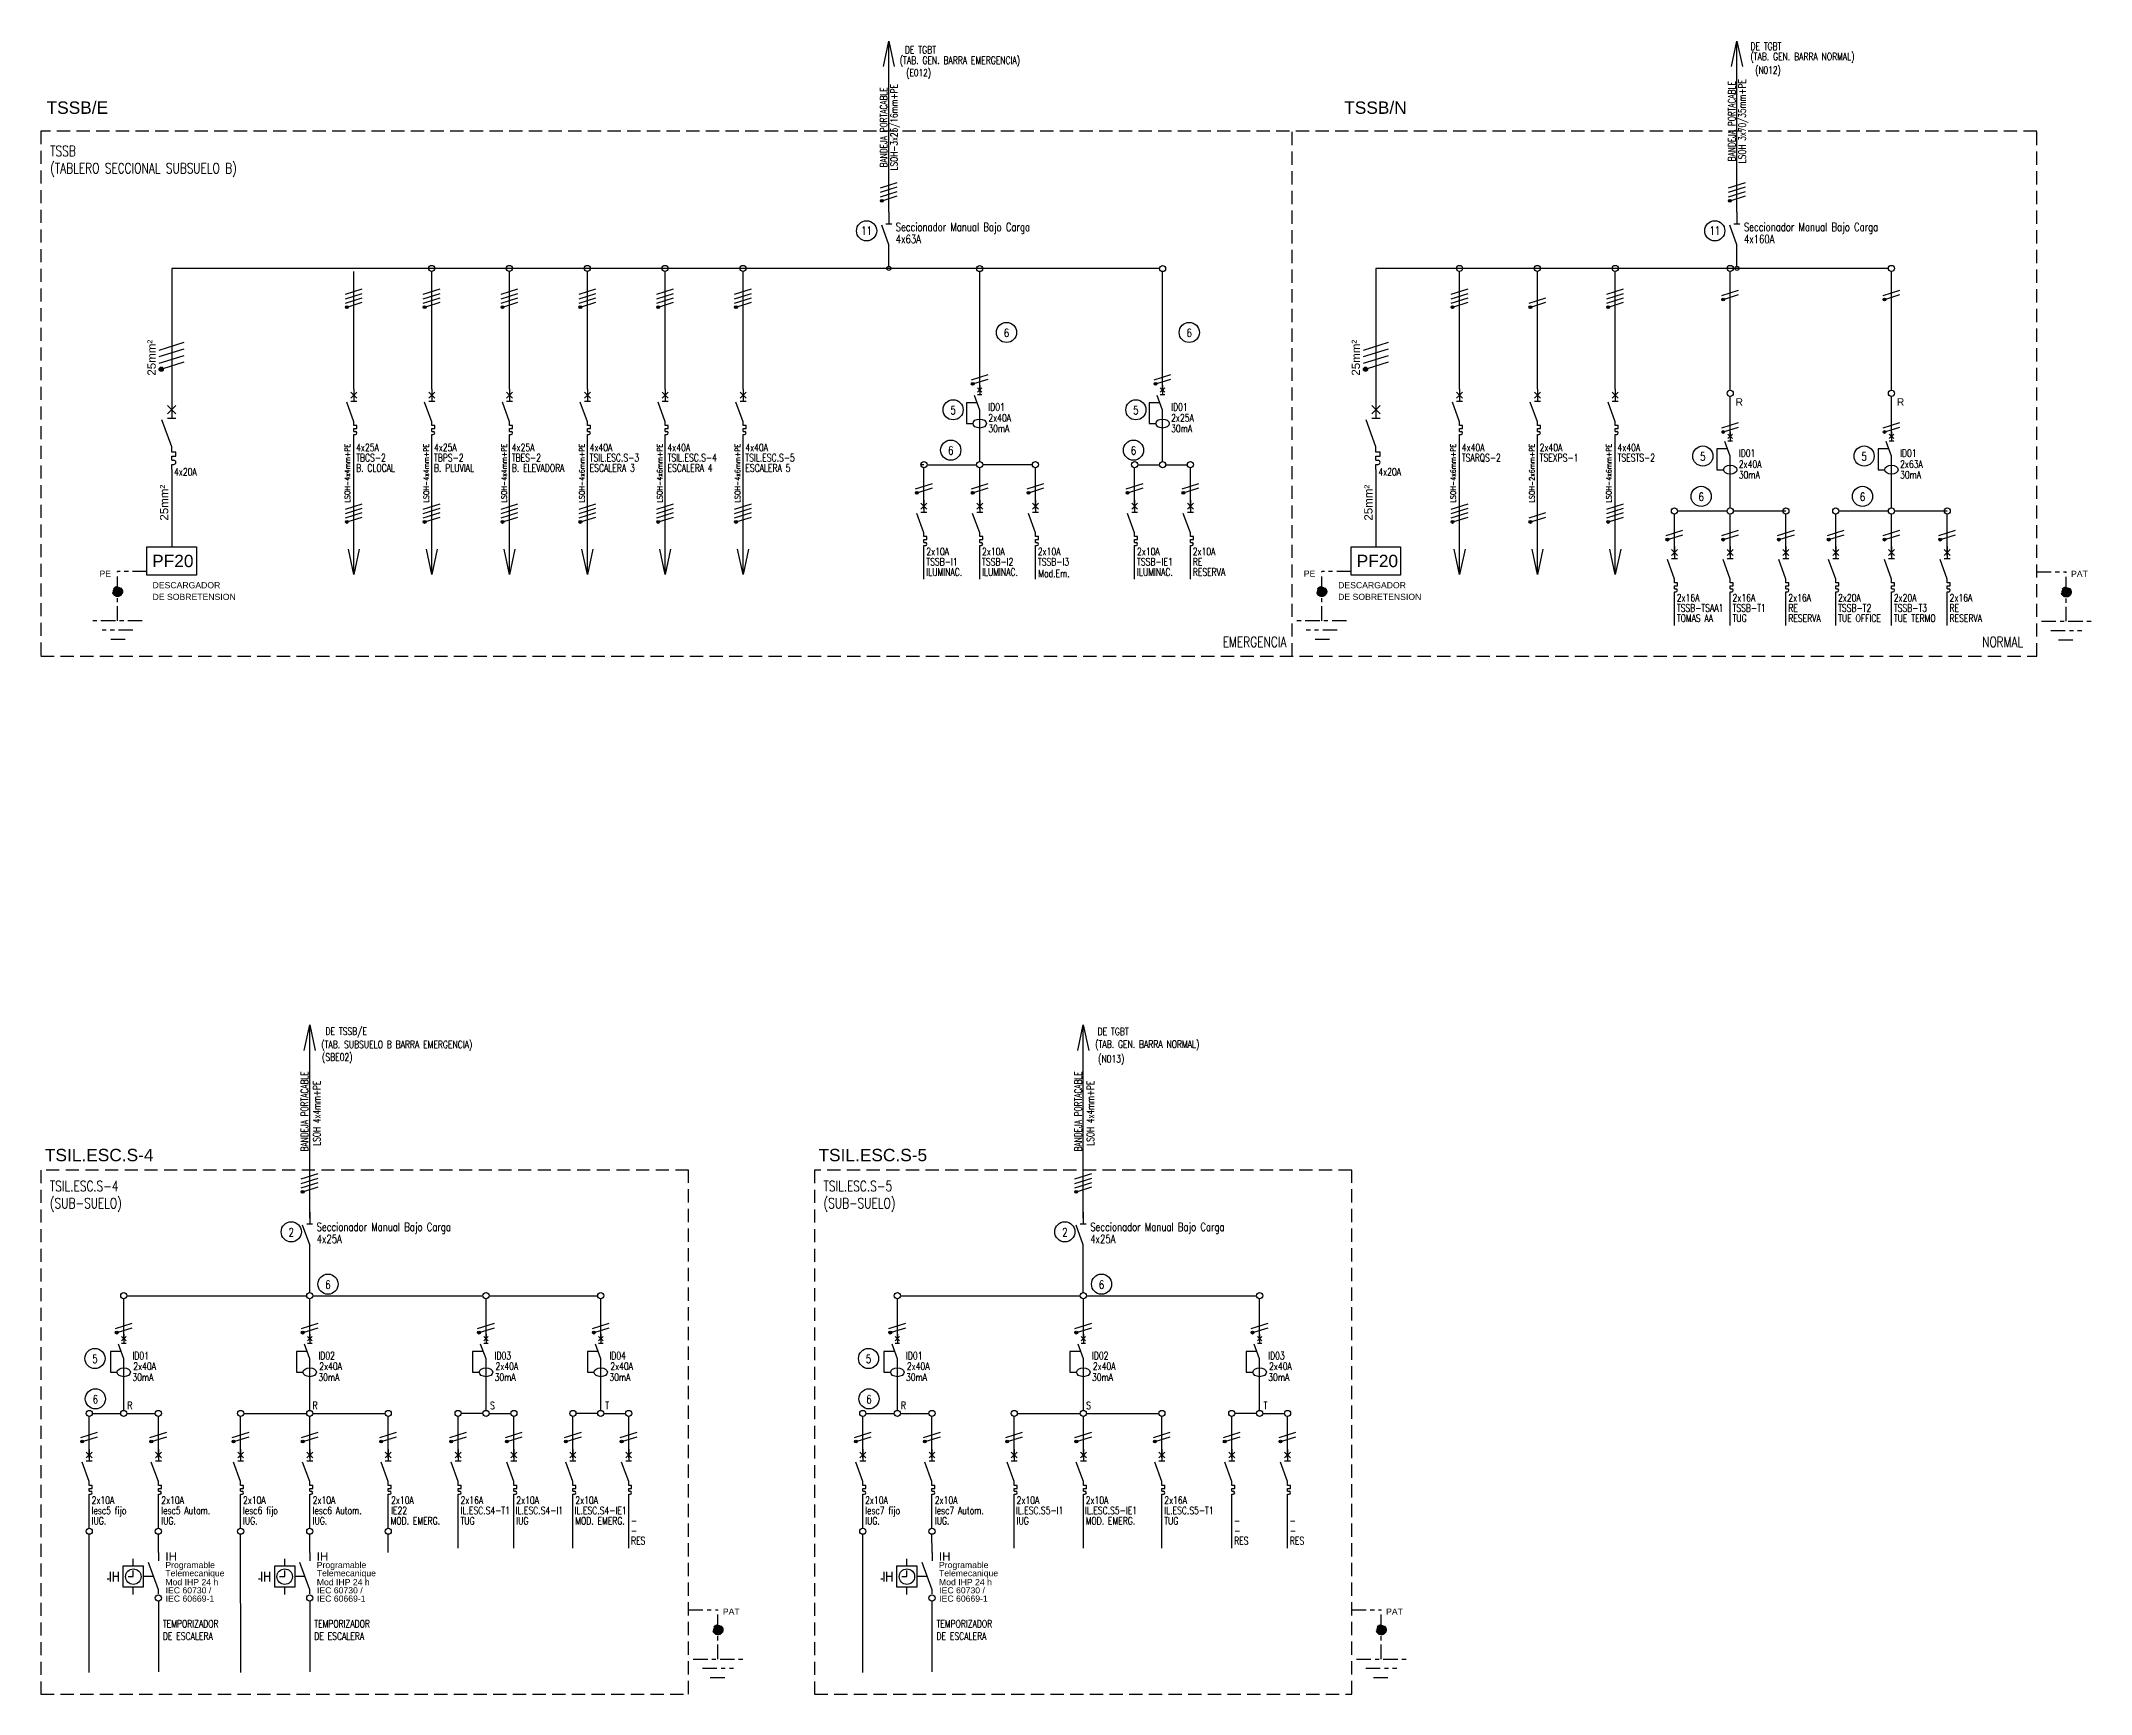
# Model space of a CAD drawing. Header units: millimetres. Extents: x 1657 to 1770, y 2038 to 2082.
# Drawn here: x 1720.46 to 1770.1, y 2042.42 to 2082.45 of the extents above; entities that cross this region are included whole.
import ezdxf
from ezdxf.enums import TextEntityAlignment as Align

# ---------------------------------------------------------------- set-up
doc = ezdxf.new("R2010")
doc.units = ezdxf.units.MM
doc.linetypes.add('OCJ-ESQUEMAS UNIFILARES-CORREGIDOS IDO-REV.br$0$DASHED', pattern=[19.05, 12.7, -6.35])
doc.linetypes.add('OCJ-ESQUEMAS UNIFILARES-CORREGIDOS IDO-REV.br$0$EJE_5', pattern=[7.1, 5, -1, 0.1, -1])
for name, color, linetype in [('OCJ-ESQUEMAS UNIFILARES-CORREGIDOS IDO-REV.br$0$00-IE', 1, 'Continuous'), ('OCJ-ESQUEMAS UNIFILARES-CORREGIDOS IDO-REV.br$0$00-IE-CABLES', 10, 'Continuous'), ('OCJ-ESQUEMAS UNIFILARES-CORREGIDOS IDO-REV.br$0$01-ELE-APARATOS', 170, 'Continuous'), ('OCJ-ESQUEMAS UNIFILARES-CORREGIDOS IDO-REV.br$0$CABLES', 10, 'Continuous'), ('OCJ-ESQUEMAS UNIFILARES-CORREGIDOS IDO-REV.br$0$ELECTRIC', 4, 'Continuous'), ('OCJ-ESQUEMAS UNIFILARES-CORREGIDOS IDO-REV.br$0$PAT', 80, 'Continuous'), ('OCJ-ESQUEMAS UNIFILARES-CORREGIDOS IDO-REV.br$0$TEXTO', 7, 'Continuous'), ('OCJ-ESQUEMAS UNIFILARES-CORREGIDOS IDO-REV.br$0$Textos', 4, 'Continuous')]:
    doc.layers.add(name, color=color, linetype=linetype)
doc.styles.add('OCJ-ESQUEMAS UNIFILARES-CORREGIDOS IDO-REV.br$0$ARIAL', font='Arial.ttf', dxfattribs={"height": 0.2})
doc.styles.add('OCJ-ESQUEMAS UNIFILARES-CORREGIDOS IDO-REV.br$0$COTAS', font='SANSS___.TTF', dxfattribs={"width": 0.7})
doc.styles.add('OCJ-ESQUEMAS UNIFILARES-CORREGIDOS IDO-REV.br$0$Electricidad', font='ROMANS.SHX', dxfattribs={"width": 0.75, "height": 0.175})
doc.styles.add('OCJ-ESQUEMAS UNIFILARES-CORREGIDOS IDO-REV.br$0$Standard', font='Arial.ttf')

msp = doc.modelspace()

# ---------------------------------------------------------------- texts
at = {"layer": 'OCJ-ESQUEMAS UNIFILARES-CORREGIDOS IDO-REV.br$0$TEXTO', "style": 'OCJ-ESQUEMAS UNIFILARES-CORREGIDOS IDO-REV.br$0$Electricidad', "width": 0.75}
for s, height, p in [('(TAB. GEN. BARRA EMERGENCIA)', 0.18, (1741.254, 2081.897)), ('DE TGBT', 0.18, (1741.379, 2082.151)), ('DE TGBT', 0.18, (1761.854, 2082.236)), ('(TAB. GEN. BARRA NORMAL)', 0.18, (1761.854, 2081.988)), ('TSSB', 0.25, (1720.684, 2079.665)), ('(TABLERO SECCIONAL SUBSUELO B)', 0.25, (1720.684, 2079.249)), ('11', 0.2, (1740.324, 2077.762)), ('Seccionador Manual Bajo Carga', 0.2, (1741.157, 2077.85)), ('4x63A', 0.2, (1741.157, 2077.559)), ('11', 0.2, (1760.864, 2077.762)), ('Seccionador Manual Bajo Carga', 0.2, (1761.697, 2077.85)), ('4x160A', 0.2, (1761.697, 2077.559)), ('6', 0.2, (1743.775, 2075.286)), ('6', 0.2, (1748.202, 2075.286)), ('ID01', 0.18, (1743.4, 2073.5)), ('ID01', 0.18, (1747.827, 2073.5)), ('5', 0.2, (1742.482, 2073.412)), ('2x40A', 0.18, (1743.4, 2073.236)), ('30mA', 0.18, (1743.4, 2072.979)), ('5', 0.2, (1746.909, 2073.412)), ('2x25A', 0.18, (1747.827, 2073.236)), ('30mA', 0.18, (1747.827, 2072.979)), ('4x25A', 0.18, (1728.09, 2072.52)), ('4x25A', 0.18, (1729.975, 2072.52)), ('4x25A', 0.18, (1731.86, 2072.52)), ('4x40A', 0.18, (1733.745, 2072.52)), ('4x40A', 0.18, (1735.63, 2072.52)), ('4x40A', 0.18, (1737.514, 2072.52)), ('4x40A', 0.18, (1754.867, 2072.52)), ('2x40A', 0.18, (1756.752, 2072.52)), ('4x40A', 0.18, (1758.637, 2072.52)), ('TBCS-2', 0.18, (1728.09, 2072.272)), ('B. CLOCAL', 0.18, (1728.09, 2072.023)), ('TBPS-2', 0.18, (1729.975, 2072.272)), ('B. PLUVIAL', 0.18, (1729.975, 2072.023)), ('TBES-2', 0.18, (1731.86, 2072.272)), ('B. ELEVADORA', 0.18, (1731.86, 2072.023)), ('TSIL.ESC.S-3', 0.18, (1733.745, 2072.272)), ('ESCALERA 3', 0.18, (1733.745, 2072.023)), ('TSIL.ESC.S-4', 0.18, (1735.63, 2072.272)), ('ESCALERA 4', 0.18, (1735.63, 2072.023)), ('TSIL.ESC.S-5', 0.18, (1737.514, 2072.272)), ('ESCALERA 5', 0.18, (1737.514, 2072.023)), ('6', 0.2, (1742.425, 2072.435)), ('6', 0.2, (1746.852, 2072.435)), ('TSARQS-2', 0.18, (1754.867, 2072.272)), ('TSEXPS-1', 0.18, (1756.752, 2072.272)), ('TSESTS-2', 0.18, (1758.637, 2072.272)), ('5', 0.2, (1760.638, 2072.292)), ('2x40A', 0.18, (1761.574, 2072.116)), ('ID01', 0.18, (1761.574, 2072.38)), ('5', 0.2, (1764.544, 2072.292)), ('2x63A', 0.18, (1765.48, 2072.116)), ('ID01', 0.18, (1765.48, 2072.38)), ('4x20A', 0.18, (1723.681, 2071.929)), ('4x20A', 0.18, (1752.844, 2071.929)), ('30mA', 0.18, (1761.574, 2071.859)), ('30mA', 0.18, (1765.48, 2071.859)), ('6', 0.2, (1760.599, 2071.315)), ('6', 0.2, (1764.505, 2071.315)), ('2x10A', 0.18, (1741.898, 2070)), ('2x10A', 0.18, (1743.248, 2070)), ('2x10A', 0.18, (1744.598, 2070)), ('2x10A', 0.18, (1747, 2070)), ('2x10A', 0.18, (1748.35, 2070)), ('TSSB-I1', 0.18, (1741.898, 2069.752)), ('ILUMINAC.', 0.18, (1741.898, 2069.503)), ('TSSB-I2', 0.18, (1743.248, 2069.752)), ('ILUMINAC.', 0.18, (1743.248, 2069.503)), ('TSSB-I3', 0.18, (1744.598, 2069.752)), ('TSSB-IE1', 0.18, (1747, 2069.752)), ('ILUMINAC.', 0.18, (1747, 2069.503)), ('RE', 0.18, (1748.35, 2069.752)), ('RESERVA', 0.18, (1748.35, 2069.503)), ('Mod.Em.', 0.18, (1744.611, 2069.468)), ('TSSB-TSAA1', 0.18, (1760.072, 2068.632)), ('2x16A', 0.18, (1760.072, 2068.88)), ('TSSB-T1', 0.18, (1761.422, 2068.632)), ('2x16A', 0.18, (1761.422, 2068.88)), ('2x16A', 0.18, (1762.772, 2068.88)), ('RE', 0.18, (1762.772, 2068.632)), ('TSSB-T2', 0.18, (1763.978, 2068.632)), ('2x20A', 0.18, (1763.978, 2068.88)), ('TSSB-T3', 0.18, (1765.328, 2068.632)), ('2x20A', 0.18, (1765.328, 2068.88)), ('2x16A', 0.18, (1766.678, 2068.88)), ('RE', 0.18, (1766.678, 2068.632)), ('TOMAS AA', 0.18, (1760.072, 2068.383)), ('TUG ', 0.18, (1761.422, 2068.383)), ('RESERVA', 0.18, (1762.772, 2068.383)), ('TUE OFFICE', 0.18, (1763.978, 2068.383)), ('TUE TERMO', 0.18, (1765.328, 2068.383)), ('RESERVA', 0.18, (1766.678, 2068.383)), ('(TAB. SUBSUELO B BARRA EMERGENCIA)', 0.18, (1727.247, 2058.06)), ('DE TSSB/E', 0.18, (1727.346, 2058.381)), ('(TAB. GEN. BARRA NORMAL)', 0.18, (1745.989, 2058.067)), ('DE TGBT', 0.18, (1746.047, 2058.375)), ('(SBE02)', 0.18, (1727.263, 2057.756)), ('(N013)', 0.18, (1746.057, 2057.715)), ('TSIL.ESC.S-4', 0.25, (1720.673, 2054.597)), ('TSIL.ESC.S-5', 0.25, (1739.407, 2054.597)), ('(SUB-SUELO)', 0.25, (1720.673, 2054.18)), ('(SUB-SUELO)', 0.25, (1739.407, 2054.18)), ('Seccionador Manual Bajo Carga', 0.2, (1727.133, 2053.631)), ('Seccionador Manual Bajo Carga', 0.2, (1745.867, 2053.631)), ('2', 0.2, (1726.455, 2053.502)), ('4x25A', 0.2, (1727.133, 2053.34)), ('2', 0.2, (1745.189, 2053.502)), ('4x25A', 0.2, (1745.867, 2053.34)), ('6', 0.2, (1727.344, 2052.234)), ('6', 0.2, (1746.078, 2052.234)), ('5', 0.2, (1721.701, 2050.434)), ('ID01', 0.18, (1722.672, 2050.523)), ('2x40A', 0.18, (1722.693, 2050.266)), ('ID02', 0.18, (1727.176, 2050.523)), ('2x40A', 0.18, (1727.197, 2050.266)), ('ID03', 0.18, (1731.444, 2050.523)), ('2x40A', 0.18, (1731.465, 2050.266)), ('ID04', 0.18, (1734.224, 2050.523)), ('2x40A', 0.18, (1734.245, 2050.266)), ('5', 0.2, (1740.435, 2050.434)), ('ID01', 0.18, (1741.406, 2050.523)), ('2x40A', 0.18, (1741.427, 2050.266)), ('ID02', 0.18, (1745.91, 2050.523)), ('2x40A', 0.18, (1745.931, 2050.266)), ('ID03', 0.18, (1750.178, 2050.523)), ('2x40A', 0.18, (1750.199, 2050.266)), ('30mA', 0.18, (1722.672, 2050.001)), ('30mA', 0.18, (1727.176, 2050.001)), ('30mA', 0.18, (1731.444, 2050.001)), ('30mA', 0.18, (1734.224, 2050.001)), ('30mA', 0.18, (1741.406, 2050.001)), ('30mA', 0.18, (1745.91, 2050.001)), ('30mA', 0.18, (1750.178, 2050.001)), ('6', 0.2, (1721.711, 2049.457)), ('R', 0.18, (1722.55, 2049.317)), ('R', 0.18, (1727.037, 2049.317)), ('S', 0.18, (1731.333, 2049.317)), ('T', 0.18, (1734.123, 2049.317)), ('6', 0.2, (1740.445, 2049.457)), ('R', 0.18, (1741.284, 2049.317)), ('S', 0.18, (1745.771, 2049.317)), ('T', 0.18, (1750.067, 2049.317)), ('2x10A', 0.18, (1721.683, 2047.022)), ('Iesc5 fijo', 0.18, (1721.683, 2046.774)), ('2x10A', 0.18, (1723.37, 2047.022)), ('Iesc5 Autom.', 0.18, (1723.37, 2046.774)), ('2x10A', 0.18, (1725.35, 2047.022)), ('Iesc6 fijo', 0.18, (1725.35, 2046.774)), ('2x10A', 0.18, (1727.037, 2047.022)), ('Iesc6 Autom.', 0.18, (1727.037, 2046.774)), ('2x10A', 0.18, (1728.937, 2047.022)), ('IE22', 0.18, (1728.937, 2046.774)), ('2x16A', 0.18, (1730.618, 2047.022)), ('IL.ESC.S4-T1 ', 0.18, (1730.618, 2046.774)), ('IL.ESC.S4-I1 ', 0.18, (1731.95, 2046.774)), ('2x10A', 0.18, (1731.968, 2047.022)), ('IL.ESC.S4-IE1 ', 0.18, (1733.38, 2046.774)), ('2x10A', 0.18, (1733.397, 2047.022)), ('2x10A', 0.18, (1740.417, 2047.022)), ('Iesc7 fijo', 0.18, (1740.417, 2046.774)), ('2x10A', 0.18, (1742.104, 2047.022)), ('Iesc7 Autom.', 0.18, (1742.104, 2046.774)), ('IL.ESC.S5-I1 ', 0.18, (1744.066, 2046.774)), ('2x10A', 0.18, (1744.084, 2047.022)), ('IL.ESC.S5-IE1 ', 0.18, (1745.74, 2046.774)), ('2x10A', 0.18, (1745.758, 2047.022)), ('2x16A', 0.18, (1747.659, 2047.022)), ('IL.ESC.S5-T1 ', 0.18, (1747.659, 2046.774)), ('IUG.', 0.18, (1721.683, 2046.525)), ('IUG.', 0.18, (1723.37, 2046.525)), ('IUG.', 0.18, (1725.35, 2046.525)), ('IUG.', 0.18, (1727.037, 2046.525)), ('MOD. EMERG.', 0.18, (1728.925, 2046.522)), ('TUG', 0.18, (1730.618, 2046.525)), ('IUG', 0.18, (1731.968, 2046.525)), ('MOD. EMERG.', 0.18, (1733.397, 2046.522)), ('-', 0.18, (1734.743, 2046.531)), ('-', 0.18, (1734.747, 2046.287)), ('IUG.', 0.18, (1740.417, 2046.525)), ('IUG.', 0.18, (1742.104, 2046.525)), ('IUG', 0.18, (1744.084, 2046.525)), ('MOD. EMERG.', 0.18, (1745.758, 2046.522)), ('TUG', 0.18, (1747.659, 2046.525)), ('-', 0.18, (1749.347, 2046.531)), ('-', 0.18, (1749.351, 2046.287)), ('-', 0.18, (1750.697, 2046.531)), ('-', 0.18, (1750.701, 2046.287)), ('RES', 0.18, (1734.747, 2046.042)), ('RES', 0.18, (1749.352, 2046.042)), ('RES', 0.18, (1750.702, 2046.042))]:
    msp.add_text(s, height=height, dxfattribs=at).set_placement(p)
for s, p in [('(E012)', (1741.712, 2081.599)), ('(N012)', (1762.281, 2081.663))]:
    msp.add_text(s, height=0.175, dxfattribs=at).set_placement(p, align=Align.CENTER)
for s, height, p in [('BANDEJA PORTACABLE', 0.175, (1740.952, 2080.364)), ('LSOH-3x25/16mm+PE', 0.175, (1741.202, 2080.364)), ('BANDEJA PORTACABLE', 0.175, (1761.491, 2080.511)), ('LSOH 3x70/35mm+PE', 0.175, (1761.741, 2080.511)), ('LSOH-4x4mm+PE', 0.13125, (1727.944, 2071.988)), ('LSOH-4x4mm+PE', 0.13125, (1729.854, 2071.988)), ('LSOH-4x4mm+PE', 0.13125, (1731.739, 2071.988)), ('LSOH-4x6mm+PE', 0.13125, (1733.623, 2071.988)), ('LSOH-4x6mm+PE', 0.13125, (1735.508, 2071.988)), ('LSOH-4x6mm+PE', 0.13125, (1737.393, 2071.988)), ('LSOH-4x6mm+PE', 0.13125, (1754.721, 2071.988)), ('LSOH-2x6mm+PE', 0.13125, (1756.63, 2071.988)), ('LSOH-4x6mm+PE', 0.13125, (1758.491, 2071.988)), ('BANDEJA PORTACABLE', 0.175, (1726.927, 2056.531)), ('BANDEJA PORTACABLE', 0.175, (1745.661, 2056.531)), ('LSOH 4x4mm+PE', 0.175, (1727.225, 2056.485)), ('LSOH 4x4mm+PE', 0.175, (1745.959, 2056.485))]:
    msp.add_text(s, height=height, rotation=90, dxfattribs=at).set_placement(p, align=Align.CENTER)
at = {"layer": 'OCJ-ESQUEMAS UNIFILARES-CORREGIDOS IDO-REV.br$0$TEXTO'}
for s, height, style, p in [('TSSB/E', 0.3, 'OCJ-ESQUEMAS UNIFILARES-CORREGIDOS IDO-REV.br$0$ARIAL', (1720.593, 2080.69)), ('TSSB/N', 0.3, 'OCJ-ESQUEMAS UNIFILARES-CORREGIDOS IDO-REV.br$0$ARIAL', (1752.018, 2080.69)), ('R', 0.18, 'OCJ-ESQUEMAS UNIFILARES-CORREGIDOS IDO-REV.br$0$Standard', (1761.494, 2073.621)), ('R', 0.18, 'OCJ-ESQUEMAS UNIFILARES-CORREGIDOS IDO-REV.br$0$Standard', (1765.4, 2073.621)), ('PE', 0.15, 'OCJ-ESQUEMAS UNIFILARES-CORREGIDOS IDO-REV.br$0$ARIAL', (1721.875, 2069.479)), ('DESCARGADOR ', 0.15, 'OCJ-ESQUEMAS UNIFILARES-CORREGIDOS IDO-REV.br$0$ARIAL', (1723.16, 2069.199)), ('PE', 0.15, 'OCJ-ESQUEMAS UNIFILARES-CORREGIDOS IDO-REV.br$0$ARIAL', (1751.038, 2069.479)), ('DESCARGADOR ', 0.15, 'OCJ-ESQUEMAS UNIFILARES-CORREGIDOS IDO-REV.br$0$ARIAL', (1751.871, 2069.199)), ('PAT', 0.15, 'OCJ-ESQUEMAS UNIFILARES-CORREGIDOS IDO-REV.br$0$ARIAL', (1769.62, 2069.473)), ('DE SOBRETENSION', 0.15, 'OCJ-ESQUEMAS UNIFILARES-CORREGIDOS IDO-REV.br$0$ARIAL', (1723.16, 2068.916)), ('DE SOBRETENSION', 0.15, 'OCJ-ESQUEMAS UNIFILARES-CORREGIDOS IDO-REV.br$0$ARIAL', (1751.871, 2068.916)), ('TSIL.ESC.S-4', 0.3, 'OCJ-ESQUEMAS UNIFILARES-CORREGIDOS IDO-REV.br$0$ARIAL', (1720.552, 2055.322)), ('TSIL.ESC.S-5', 0.3, 'OCJ-ESQUEMAS UNIFILARES-CORREGIDOS IDO-REV.br$0$ARIAL', (1739.286, 2055.322)), ('IH', 0.2, 'OCJ-ESQUEMAS UNIFILARES-CORREGIDOS IDO-REV.br$0$ARIAL', (1723.47, 2045.65)), ('IH', 0.2, 'OCJ-ESQUEMAS UNIFILARES-CORREGIDOS IDO-REV.br$0$ARIAL', (1727.136, 2045.65)), ('IH', 0.2, 'OCJ-ESQUEMAS UNIFILARES-CORREGIDOS IDO-REV.br$0$ARIAL', (1742.204, 2045.65)), ('Telemecanique', 0.15, 'OCJ-ESQUEMAS UNIFILARES-CORREGIDOS IDO-REV.br$0$ARIAL', (1723.47, 2045.269)), ('Programable', 0.15, 'OCJ-ESQUEMAS UNIFILARES-CORREGIDOS IDO-REV.br$0$ARIAL', (1723.47, 2045.468)), ('Telemecanique', 0.15, 'OCJ-ESQUEMAS UNIFILARES-CORREGIDOS IDO-REV.br$0$ARIAL', (1727.137, 2045.269)), ('Programable', 0.15, 'OCJ-ESQUEMAS UNIFILARES-CORREGIDOS IDO-REV.br$0$ARIAL', (1727.136, 2045.468)), ('Telemecanique', 0.15, 'OCJ-ESQUEMAS UNIFILARES-CORREGIDOS IDO-REV.br$0$ARIAL', (1742.205, 2045.269)), ('Programable', 0.15, 'OCJ-ESQUEMAS UNIFILARES-CORREGIDOS IDO-REV.br$0$ARIAL', (1742.204, 2045.468)), ('Mod IHP 24 h', 0.15, 'OCJ-ESQUEMAS UNIFILARES-CORREGIDOS IDO-REV.br$0$ARIAL', (1723.47, 2045.052)), ('IEC 60730 /', 0.15, 'OCJ-ESQUEMAS UNIFILARES-CORREGIDOS IDO-REV.br$0$ARIAL', (1723.476, 2044.855)), ('Mod IHP 24 h', 0.15, 'OCJ-ESQUEMAS UNIFILARES-CORREGIDOS IDO-REV.br$0$ARIAL', (1727.137, 2045.052)), ('IEC 60730 /', 0.15, 'OCJ-ESQUEMAS UNIFILARES-CORREGIDOS IDO-REV.br$0$ARIAL', (1727.142, 2044.855)), ('Mod IHP 24 h', 0.15, 'OCJ-ESQUEMAS UNIFILARES-CORREGIDOS IDO-REV.br$0$ARIAL', (1742.205, 2045.052)), ('IEC 60730 /', 0.15, 'OCJ-ESQUEMAS UNIFILARES-CORREGIDOS IDO-REV.br$0$ARIAL', (1742.21, 2044.855)), ('IEC 60669-1', 0.15, 'OCJ-ESQUEMAS UNIFILARES-CORREGIDOS IDO-REV.br$0$ARIAL', (1723.476, 2044.654)), ('IEC 60669-1', 0.15, 'OCJ-ESQUEMAS UNIFILARES-CORREGIDOS IDO-REV.br$0$ARIAL', (1727.142, 2044.654)), ('PAT', 0.15, 'OCJ-ESQUEMAS UNIFILARES-CORREGIDOS IDO-REV.br$0$ARIAL', (1736.971, 2044.339)), ('IEC 60669-1', 0.15, 'OCJ-ESQUEMAS UNIFILARES-CORREGIDOS IDO-REV.br$0$ARIAL', (1742.21, 2044.654)), ('PAT', 0.15, 'OCJ-ESQUEMAS UNIFILARES-CORREGIDOS IDO-REV.br$0$ARIAL', (1753.032, 2044.339))]:
    msp.add_text(s, height=height, dxfattribs=dict(at, style=style)).set_placement(p)
at = {"layer": 'OCJ-ESQUEMAS UNIFILARES-CORREGIDOS IDO-REV.br$0$TEXTO', "style": 'OCJ-ESQUEMAS UNIFILARES-CORREGIDOS IDO-REV.br$0$ARIAL'}
for p in [(1723.236, 2074.783), (1752.399, 2074.783), (1723.539, 2071.272), (1752.703, 2071.272)]:
    msp.add_text('25mm²', height=0.2, rotation=90, dxfattribs=at).set_placement(p, align=Align.CENTER)
at = {"layer": 'OCJ-ESQUEMAS UNIFILARES-CORREGIDOS IDO-REV.br$0$TEXTO', "style": 'OCJ-ESQUEMAS UNIFILARES-CORREGIDOS IDO-REV.br$0$Electricidad', "width": 0.75}
for s, p in [('EMERGENCIA', (1750.618, 2067.774)), ('NORMAL', (1768.461, 2067.774))]:
    msp.add_text(s, height=0.25, dxfattribs=at).set_placement(p, align=Align.RIGHT)
at = {"layer": 'OCJ-ESQUEMAS UNIFILARES-CORREGIDOS IDO-REV.br$0$TEXTO', "char_height": 0.18, "attachment_point": 1, "style": 'OCJ-ESQUEMAS UNIFILARES-CORREGIDOS IDO-REV.br$0$Electricidad'}
for insert in [(1723.41, 2044.21), (1727.076, 2044.21), (1742.144, 2044.21)]:
    msp.add_mtext_dynamic_manual_height_columns('TEMPORIZADOR DE ESCALERA', width=1.75067, gutter_width=12.5, heights=[0], dxfattribs=dict(at, insert=insert))
at = {"layer": 'OCJ-ESQUEMAS UNIFILARES-CORREGIDOS IDO-REV.br$0$Textos', "style": 'OCJ-ESQUEMAS UNIFILARES-CORREGIDOS IDO-REV.br$0$COTAS'}
for p in [(1723.15, 2069.711), (1752.32, 2069.711)]:
    msp.add_text('PF20', height=0.3, dxfattribs=at).set_placement(p)

# ---------------------------------------------------------------- blocks, each defined once
blk = doc.blocks.new('OCJ-ESQUEMAS UNIFILARES-CORREGIDOS IDO-REV.br$0$Unif-Interruptor-Term')
for p, q in [((0, -1.013), (0.045, -1.013)), ((0, -1.103), (0.045, -1.103))]:
    blk.add_line(p, q)
for points in [[(-0.09, 0.177), (0.09, -0.003)], [(-0.09, -0.003), (0.09, 0.177)], [(0, 0.267), (0, -0.093)], [(0, -0.72), (-0.215, -0.128)], [(-0.09, -0.093), (0.09, -0.093)], [(0, -0.833), (0, -0.72)], [(0, -0.923), (0.09, -0.923), (0.09, -0.833), (0, -0.833)], [(0, -1.013), (0, -0.923)], [(0, -1.215), (0, -1.103)]]:
    blk.add_lwpolyline(points)
blk.add_arc((0.045, -1.058), 0.045, 270, 90)
blk = doc.blocks.new('OCJ-ESQUEMAS UNIFILARES-CORREGIDOS IDO-REV.br$0$Unif-Interruptor-Dif')
for points in [[(-0.068, 0.11), (0.068, -0.025)], [(-0.068, -0.025), (0.068, 0.11)], [(0, 0.177), (0, -0.093)], [(-0.081, -0.343), (-0.405, -0.343), (-0.405, -0.97), (-0.202, -0.97)], [(0, -0.565), (-0.162, -0.121)], [(-0.068, -0.093), (0.068, -0.093)], [(0, -1.308), (0, -0.565)]]:
    blk.add_lwpolyline(points)
blk.add_ellipse((0, -0.97), major_axis=(0.203, 0), ratio=0.670814)
blk = doc.blocks.new('OCJ-ESQUEMAS UNIFILARES-CORREGIDOS IDO-REV.br$0$A$C7AFF483F')
for points in [[(0, 0.09), (-0.172, 0.564)], [(-0.072, 0.592), (0.072, 0.592)], [(0, 0.88), (0, 0.592)], [(0, 0), (0, 0.09)]]:
    blk.add_lwpolyline(points)
blk = doc.blocks.new('OCJ-ESQUEMAS UNIFILARES-CORREGIDOS IDO-REV.br$0$ITM')
at = {"layer": 'OCJ-ESQUEMAS UNIFILARES-CORREGIDOS IDO-REV.br$0$01-ELE-APARATOS'}
for p, q in [((0, 0.225), (0.05, 0.225)), ((0, 0.125), (0.05, 0.125))]:
    blk.add_line(p, q, dxfattribs=at)
for points in [[(-0.1, 1.55), (0.1, 1.35)], [(-0.1, 1.35), (0.1, 1.55)], [(0, 1.65), (0, 1.25)], [(0, 0.55), (-0.239, 1.208)], [(-0.1, 1.25), (0.1, 1.25)], [(0, 0.425), (0, 0.55)], [(0, 0.325), (0.1, 0.325), (0.1, 0.425), (0, 0.425)], [(0, 0.225), (0, 0.325)], [(0, 0), (0, 0.125)]]:
    blk.add_lwpolyline(points, dxfattribs=at)
blk.add_arc((0.05, 0.175), 0.05, 270, 90, dxfattribs=at)
blk = doc.blocks.new('OCJ-ESQUEMAS UNIFILARES-CORREGIDOS IDO-REV.br$0$IH')
at = {"layer": 'OCJ-ESQUEMAS UNIFILARES-CORREGIDOS IDO-REV.br$0$01-ELE-APARATOS'}
for p, q in [((-1.158, 0.297), (-1.158, 0.534)), ((-1.092, 0.297), (-1.092, 0.534)), ((-0.967, 0.297), (-0.967, 0.534)), ((-0.608, 0.665), (-0.608, 0.847)), ((-1.191, 0.357), (-1.242, 0.357)), ((-0.967, 0.415), (-1.092, 0.415)), ((-0.608, -0.017), (-0.608, 0.165)), ((-0.115, 0.415), (-0.358, 0.415))]:
    blk.add_line(p, q, dxfattribs=at)
for points in [[(0, 0.999), (0, 0.799)], [(-0.734, 0.415), (-0.608, 0.415), (-0.608, 0.565)], [(0, 0), (0, 0.099), (-0.239, 0.756)]]:
    blk.add_lwpolyline(points, dxfattribs=at)
blk.add_lwpolyline([(-0.858, 0.165), (-0.358, 0.165), (-0.358, 0.665), (-0.858, 0.665)], close=True, dxfattribs=at)
blk.add_circle((-0.608, 0.415), 0.187, dxfattribs=at)

# ---------------------------------------------------------------- hatches: boundary and pattern name
at = {"layer": 'OCJ-ESQUEMAS UNIFILARES-CORREGIDOS IDO-REV.br$0$00-IE-CABLES'}
for points in [[(1740.791, 2078.565, 1), (1740.846, 2078.604, 1)], [(1761.331, 2078.565, 1), (1761.385, 2078.604, 1)], [(1761.167, 2076.173, 1), (1761.221, 2076.213, 1)], [(1765.073, 2076.173, 1), (1765.127, 2076.213, 1)], [(1727.837, 2075.988, 1), (1727.892, 2076.027, 1)], [(1729.722, 2075.988, 1), (1729.776, 2076.027, 1)], [(1731.607, 2075.988, 1), (1731.661, 2076.027, 1)], [(1733.491, 2075.988, 1), (1733.546, 2076.027, 1)], [(1735.376, 2075.988, 1), (1735.431, 2076.027, 1)], [(1737.261, 2075.988, 1), (1737.316, 2076.027, 1)], [(1754.614, 2075.988, 1), (1754.668, 2076.027, 1)], [(1756.498, 2075.988, 1), (1756.553, 2076.027, 1)], [(1758.383, 2075.988, 1), (1758.438, 2076.027, 1)], [(1742.992, 2074.129, 1), (1743.047, 2074.168, 1)], [(1747.419, 2074.129, 1), (1747.474, 2074.168, 1)], [(1761.167, 2072.964, 1), (1761.221, 2073.004, 1)], [(1765.073, 2072.964, 1), (1765.127, 2073.004, 1)], [(1741.642, 2071.491, 1), (1741.697, 2071.53, 1)], [(1742.992, 2071.491, 1), (1743.047, 2071.53, 1)], [(1744.342, 2071.491, 1), (1744.397, 2071.53, 1)], [(1746.744, 2071.491, 1), (1746.799, 2071.53, 1)], [(1748.094, 2071.491, 1), (1748.149, 2071.53, 1)], [(1727.837, 2070.786, 1), (1727.892, 2070.825, 1)], [(1729.722, 2070.786, 1), (1729.776, 2070.825, 1)], [(1731.607, 2070.786, 1), (1731.661, 2070.825, 1)], [(1733.491, 2070.786, 1), (1733.546, 2070.825, 1)], [(1735.376, 2070.786, 1), (1735.431, 2070.825, 1)], [(1737.261, 2070.786, 1), (1737.316, 2070.825, 1)], [(1754.614, 2070.786, 1), (1754.668, 2070.825, 1)], [(1756.498, 2070.786, 1), (1756.553, 2070.825, 1)], [(1758.383, 2070.786, 1), (1758.438, 2070.825, 1)], [(1759.817, 2070.357, 1), (1759.871, 2070.396, 1)], [(1761.167, 2070.357, 1), (1761.221, 2070.396, 1)], [(1762.517, 2070.357, 1), (1762.571, 2070.396, 1)], [(1763.723, 2070.357, 1), (1763.777, 2070.396, 1)], [(1765.073, 2070.357, 1), (1765.127, 2070.396, 1)], [(1766.423, 2070.357, 1), (1766.477, 2070.396, 1)], [(1726.766, 2054.56, 1), (1726.821, 2054.6, 1)], [(1745.501, 2054.56, 1), (1745.555, 2054.6, 1)], [(1722.265, 2051.151, 1), (1722.319, 2051.191, 1)], [(1726.769, 2051.151, 1), (1726.823, 2051.191, 1)], [(1731.037, 2051.151, 1), (1731.091, 2051.191, 1)], [(1733.817, 2051.151, 1), (1733.871, 2051.191, 1)], [(1740.999, 2051.151, 1), (1741.053, 2051.191, 1)], [(1745.503, 2051.151, 1), (1745.557, 2051.191, 1)], [(1749.771, 2051.151, 1), (1749.825, 2051.191, 1)], [(1721.427, 2048.513, 1), (1721.482, 2048.553, 1)], [(1723.102, 2048.513, 1), (1723.157, 2048.553, 1)], [(1725.094, 2048.513, 1), (1725.149, 2048.553, 1)], [(1726.769, 2048.513, 1), (1726.823, 2048.553, 1)], [(1728.669, 2048.513, 1), (1728.723, 2048.553, 1)], [(1730.362, 2048.513, 1), (1730.416, 2048.553, 1)], [(1731.712, 2048.513, 1), (1731.766, 2048.553, 1)], [(1733.142, 2048.513, 1), (1733.196, 2048.553, 1)], [(1734.492, 2048.513, 1), (1734.546, 2048.553, 1)], [(1740.161, 2048.513, 1), (1740.216, 2048.553, 1)], [(1741.836, 2048.513, 1), (1741.891, 2048.553, 1)], [(1743.828, 2048.513, 1), (1743.883, 2048.553, 1)], [(1745.503, 2048.513, 1), (1745.557, 2048.553, 1)], [(1747.403, 2048.513, 1), (1747.458, 2048.553, 1)], [(1749.096, 2048.513, 1), (1749.15, 2048.553, 1)], [(1750.446, 2048.513, 1), (1750.5, 2048.553, 1)]]:
    msp.add_hatch(color=256, dxfattribs=at).paths.add_polyline_path(points)
at = {"layer": 'OCJ-ESQUEMAS UNIFILARES-CORREGIDOS IDO-REV.br$0$CABLES'}
for points in [[(1723.41, 2074.534, 1), (1723.329, 2074.476, 1)], [(1752.574, 2074.534, 1), (1752.493, 2074.476, 1)]]:
    msp.add_hatch(color=256, dxfattribs=at).paths.add_polyline_path(points)
at = {"layer": 'OCJ-ESQUEMAS UNIFILARES-CORREGIDOS IDO-REV.br$0$PAT', "linetype": 'OCJ-ESQUEMAS UNIFILARES-CORREGIDOS IDO-REV.br$0$EJE_5', "ltscale": 0.07}
h = msp.add_hatch(color=256, dxfattribs=at)
h.paths.add_polyline_path([(1722.191, 2069.12), (1722.431, 2069.12, 1)])
h.paths.add_polyline_path([(1722.431, 2069.12), (1722.311, 2069.12), (1722.311, 2069, 0.414214)])
h.paths.add_polyline_path([(1722.311, 2069.12), (1722.191, 2069.12, 0.414214), (1722.311, 2069)])
h = msp.add_hatch(color=256, dxfattribs=at)
h.paths.add_polyline_path([(1751.354, 2069.12), (1751.594, 2069.12, 1)])
h.paths.add_polyline_path([(1751.594, 2069.12), (1751.474, 2069.12), (1751.474, 2069, 0.414214)])
h.paths.add_polyline_path([(1751.474, 2069.12), (1751.354, 2069.12, 0.414214), (1751.474, 2069)])
h = msp.add_hatch(color=256, dxfattribs=at)
h.paths.add_polyline_path([(1769.623, 2069.108), (1769.383, 2069.108, -1)])
h.paths.add_polyline_path([(1769.383, 2069.108), (1769.503, 2069.108), (1769.503, 2068.988, -0.414214)])
h.paths.add_polyline_path([(1769.503, 2069.108), (1769.623, 2069.108, -0.414214), (1769.503, 2068.988)])
h = msp.add_hatch(color=256, dxfattribs=at)
h.paths.add_polyline_path([(1736.973, 2043.974), (1736.733, 2043.974, -1)])
h.paths.add_polyline_path([(1736.733, 2043.974), (1736.853, 2043.974), (1736.853, 2043.854, -0.414214)])
h.paths.add_polyline_path([(1736.853, 2043.974), (1736.973, 2043.974, -0.414214), (1736.853, 2043.854)])
h = msp.add_hatch(color=256, dxfattribs=at)
h.paths.add_polyline_path([(1753.035, 2043.974), (1752.795, 2043.974, -1)])
h.paths.add_polyline_path([(1752.795, 2043.974), (1752.915, 2043.974), (1752.915, 2043.854, -0.414214)])
h.paths.add_polyline_path([(1752.915, 2043.974), (1753.035, 2043.974, -0.414214), (1752.915, 2043.854)])

# ---------------------------------------------------------------- linework, layer by layer
at = {"layer": 'OCJ-ESQUEMAS UNIFILARES-CORREGIDOS IDO-REV.br$0$00-IE'}
for p, q in [((1723.624, 2076.946), (1723.624, 2073.723)), ((1747.544, 2076.946), (1723.624, 2076.946)), ((1735.498, 2076.946), (1733.762, 2076.946)), ((1739.268, 2076.946), (1737.531, 2076.946)), ((1752.787, 2076.946), (1752.787, 2073.723)), ((1765.197, 2076.946), (1752.787, 2076.946)), ((1723.624, 2072.073), (1723.624, 2070.202)), ((1752.787, 2072.073), (1752.787, 2070.202))]:
    msp.add_line(p, q, dxfattribs=at)
at = {"layer": 'OCJ-ESQUEMAS UNIFILARES-CORREGIDOS IDO-REV.br$0$00-IE-CABLES'}
for p, q in [((1740.99, 2078.31), (1740.99, 2082.454)), ((1761.529, 2078.31), (1761.529, 2082.454)), ((1740.99, 2076.996), (1740.99, 2077.504)), ((1761.529, 2076.996), (1761.529, 2077.504)), ((1728.036, 2074.021), (1728.036, 2076.872)), ((1729.92, 2074.021), (1729.92, 2076.872)), ((1731.805, 2074.021), (1731.805, 2076.872)), ((1733.69, 2074.021), (1733.69, 2076.872)), ((1735.575, 2074.021), (1735.575, 2076.872)), ((1737.46, 2074.021), (1737.46, 2076.872)), ((1743.191, 2073.966), (1743.191, 2076.869)), ((1747.618, 2073.966), (1747.618, 2076.869)), ((1754.812, 2074.021), (1754.812, 2076.872)), ((1756.697, 2074.021), (1756.697, 2076.872)), ((1758.582, 2074.021), (1758.582, 2076.872)), ((1761.365, 2075.605), (1761.365, 2076.872)), ((1765.271, 2075.605), (1765.271, 2076.872)), ((1761.365, 2073.997), (1761.365, 2075.605)), ((1765.271, 2073.997), (1765.271, 2075.605)), ((1761.365, 2072.847), (1761.365, 2073.848)), ((1765.271, 2072.847), (1765.271, 2073.848)), ((1728.036, 2069.532), (1728.036, 2072.835)), ((1729.92, 2069.532), (1729.92, 2072.835)), ((1731.805, 2069.532), (1731.805, 2072.835)), ((1733.69, 2069.532), (1733.69, 2072.835)), ((1735.575, 2069.532), (1735.575, 2072.835)), ((1737.46, 2069.532), (1737.46, 2072.835)), ((1743.191, 2072.266), (1743.191, 2073.068)), ((1747.618, 2072.266), (1747.618, 2073.068)), ((1754.812, 2069.532), (1754.812, 2072.835)), ((1756.697, 2069.532), (1756.697, 2072.835)), ((1758.582, 2069.532), (1758.582, 2072.835)), ((1741.841, 2072.192), (1741.767, 2072.192)), ((1741.915, 2072.192), (1743.117, 2072.192)), ((1744.467, 2072.192), (1743.265, 2072.192)), ((1747.017, 2072.192), (1747.544, 2072.192)), ((1747.692, 2072.192), (1748.219, 2072.192)), ((1741.841, 2071.116), (1741.841, 2072.118)), ((1743.191, 2071.116), (1743.191, 2072.118)), ((1744.541, 2071.116), (1744.541, 2072.118)), ((1746.943, 2071.116), (1746.943, 2072.118)), ((1748.293, 2071.116), (1748.293, 2072.118)), ((1761.365, 2071.146), (1761.365, 2071.948)), ((1765.271, 2071.146), (1765.271, 2071.948)), ((1760.015, 2069.996), (1760.015, 2070.998)), ((1760.089, 2071.072), (1761.291, 2071.072)), ((1761.365, 2069.996), (1761.365, 2070.998)), ((1761.439, 2071.072), (1762.715, 2071.072)), ((1762.715, 2069.996), (1762.715, 2070.998)), ((1763.921, 2069.996), (1763.921, 2070.998)), ((1763.995, 2071.072), (1765.197, 2071.072)), ((1765.271, 2069.996), (1765.271, 2070.998)), ((1765.345, 2071.072), (1766.621, 2071.072)), ((1766.621, 2069.996), (1766.621, 2070.998)), ((1741.841, 2069.416), (1741.841, 2070.218)), ((1743.191, 2069.416), (1743.191, 2070.218)), ((1744.541, 2069.416), (1744.541, 2070.218)), ((1746.943, 2069.416), (1746.943, 2070.218)), ((1748.293, 2069.416), (1748.293, 2070.218)), ((1760.015, 2068.296), (1760.015, 2069.098)), ((1761.365, 2068.296), (1761.365, 2069.098)), ((1762.715, 2068.296), (1762.715, 2069.098)), ((1763.921, 2068.296), (1763.921, 2069.098)), ((1765.271, 2068.296), (1765.271, 2069.098)), ((1766.621, 2068.296), (1766.621, 2069.098)), ((1726.965, 2053.947), (1726.965, 2058.622)), ((1745.699, 2053.947), (1745.699, 2058.622)), ((1726.965, 2052.139), (1726.965, 2053.21)), ((1745.699, 2052.139), (1745.699, 2053.21)), ((1722.463, 2050.989), (1722.463, 2051.99)), ((1722.537, 2052.065), (1726.893, 2052.065)), ((1726.967, 2050.989), (1726.967, 2051.99)), ((1727.041, 2052.065), (1731.161, 2052.065)), ((1731.235, 2050.989), (1731.235, 2051.99)), ((1731.31, 2052.065), (1733.941, 2052.065)), ((1734.015, 2050.989), (1734.015, 2051.99)), ((1741.197, 2050.989), (1741.197, 2051.99)), ((1741.271, 2052.065), (1745.627, 2052.065)), ((1745.701, 2050.989), (1745.701, 2051.99)), ((1745.775, 2052.065), (1749.895, 2052.065)), ((1749.97, 2050.989), (1749.97, 2051.99)), ((1722.463, 2049.288), (1722.463, 2050.09)), ((1726.967, 2049.288), (1726.967, 2050.09)), ((1731.235, 2049.288), (1731.235, 2050.09)), ((1734.015, 2049.288), (1734.015, 2050.09)), ((1741.197, 2049.288), (1741.197, 2050.09)), ((1745.701, 2049.288), (1745.701, 2050.09)), ((1749.97, 2049.288), (1749.97, 2050.09)), ((1721.626, 2048.138), (1721.626, 2049.14)), ((1721.7, 2049.214), (1722.389, 2049.214)), ((1722.537, 2049.214), (1723.227, 2049.214)), ((1723.301, 2048.138), (1723.301, 2049.14)), ((1725.293, 2048.138), (1725.293, 2049.14)), ((1725.367, 2049.214), (1726.893, 2049.214)), ((1726.967, 2048.138), (1726.967, 2049.14)), ((1727.041, 2049.214), (1728.793, 2049.214)), ((1728.868, 2048.138), (1728.868, 2049.14)), ((1730.56, 2048.138), (1730.56, 2049.14)), ((1731.161, 2049.214), (1730.635, 2049.214)), ((1731.31, 2049.214), (1731.836, 2049.214)), ((1731.91, 2048.138), (1731.91, 2049.14)), ((1733.34, 2048.138), (1733.34, 2049.14)), ((1733.941, 2049.214), (1733.414, 2049.214)), ((1734.089, 2049.214), (1734.616, 2049.214)), ((1734.69, 2048.138), (1734.69, 2049.14)), ((1740.36, 2048.138), (1740.36, 2049.14)), ((1740.434, 2049.214), (1741.123, 2049.214)), ((1741.271, 2049.214), (1741.961, 2049.214)), ((1742.035, 2048.138), (1742.035, 2049.14)), ((1744.027, 2048.138), (1744.027, 2049.14)), ((1744.101, 2049.214), (1745.627, 2049.214)), ((1745.701, 2048.138), (1745.701, 2049.14)), ((1745.775, 2049.214), (1747.528, 2049.214)), ((1747.602, 2048.138), (1747.602, 2049.14)), ((1749.295, 2048.138), (1749.295, 2049.14)), ((1749.895, 2049.214), (1749.369, 2049.214)), ((1750.044, 2049.214), (1750.57, 2049.214)), ((1750.645, 2048.138), (1750.645, 2049.14)), ((1721.626, 2046.438), (1721.626, 2047.24)), ((1723.301, 2046.438), (1723.301, 2047.24)), ((1725.293, 2046.438), (1725.293, 2047.24)), ((1726.967, 2046.438), (1726.967, 2047.24)), ((1728.868, 2046.438), (1728.868, 2047.24)), ((1730.56, 2045.952), (1730.56, 2047.24)), ((1731.91, 2045.952), (1731.91, 2047.24)), ((1733.34, 2045.952), (1733.34, 2047.24)), ((1734.69, 2045.952), (1734.69, 2047.24)), ((1740.36, 2046.438), (1740.36, 2047.24)), ((1742.035, 2046.438), (1742.035, 2047.24)), ((1744.027, 2045.952), (1744.027, 2047.24)), ((1745.701, 2045.952), (1745.701, 2047.24)), ((1747.602, 2045.952), (1747.602, 2047.24)), ((1749.295, 2045.952), (1749.295, 2047.24)), ((1750.645, 2045.952), (1750.645, 2047.24)), ((1721.627, 2042.942), (1721.626, 2046.286)), ((1723.302, 2045.845), (1723.301, 2046.286)), ((1725.294, 2042.942), (1725.293, 2046.286)), ((1726.968, 2045.845), (1726.967, 2046.286)), ((1728.869, 2045.845), (1728.868, 2046.286)), ((1740.361, 2042.942), (1740.36, 2046.286)), ((1742.036, 2045.845), (1742.035, 2046.286)), ((1723.301, 2044.671), (1723.301, 2042.952)), ((1726.967, 2044.671), (1726.967, 2042.952)), ((1742.035, 2044.671), (1742.035, 2042.952))]:
    msp.add_line(p, q, dxfattribs=at)
for points in [[(1740.859, 2081.836), (1740.99, 2082.454), (1741.121, 2081.836)], [(1761.399, 2081.836), (1761.529, 2082.454), (1761.66, 2081.836)], [(1740.786, 2078.898), (1741.193, 2079.027)], [(1740.786, 2078.79), (1741.193, 2078.919)], [(1740.786, 2078.682), (1741.193, 2078.811)], [(1740.851, 2078.595), (1741.193, 2078.703)], [(1761.326, 2078.898), (1761.733, 2079.027)], [(1761.326, 2078.79), (1761.733, 2078.919)], [(1761.326, 2078.682), (1761.733, 2078.811)], [(1761.39, 2078.595), (1761.733, 2078.703)], [(1727.832, 2076.321), (1728.239, 2076.45)], [(1727.832, 2076.213), (1728.239, 2076.342)], [(1727.832, 2076.105), (1728.239, 2076.234)], [(1729.717, 2076.321), (1730.124, 2076.45)], [(1729.717, 2076.213), (1730.124, 2076.342)], [(1729.717, 2076.105), (1730.124, 2076.234)], [(1731.602, 2076.321), (1732.009, 2076.45)], [(1731.602, 2076.213), (1732.009, 2076.342)], [(1731.602, 2076.105), (1732.009, 2076.234)], [(1733.487, 2076.321), (1733.894, 2076.45)], [(1733.487, 2076.213), (1733.894, 2076.342)], [(1733.487, 2076.105), (1733.894, 2076.234)], [(1735.371, 2076.321), (1735.778, 2076.45)], [(1735.371, 2076.213), (1735.778, 2076.342)], [(1735.371, 2076.105), (1735.778, 2076.234)], [(1737.256, 2076.321), (1737.663, 2076.45)], [(1737.256, 2076.213), (1737.663, 2076.342)], [(1737.256, 2076.105), (1737.663, 2076.234)], [(1754.609, 2076.321), (1755.016, 2076.45)], [(1754.609, 2076.213), (1755.016, 2076.342)], [(1754.609, 2076.105), (1755.016, 2076.234)], [(1756.494, 2076.105), (1756.901, 2076.234)], [(1758.378, 2076.321), (1758.785, 2076.45)], [(1758.378, 2076.213), (1758.785, 2076.342)], [(1758.378, 2076.105), (1758.785, 2076.234)], [(1761.162, 2076.291), (1761.569, 2076.42)], [(1761.226, 2076.203), (1761.569, 2076.312)], [(1765.068, 2076.291), (1765.475, 2076.42)], [(1765.132, 2076.203), (1765.475, 2076.312)], [(1727.897, 2076.018), (1728.239, 2076.126)], [(1729.781, 2076.018), (1730.124, 2076.126)], [(1731.666, 2076.018), (1732.009, 2076.126)], [(1733.551, 2076.018), (1733.894, 2076.126)], [(1735.436, 2076.018), (1735.778, 2076.126)], [(1737.32, 2076.018), (1737.663, 2076.126)], [(1754.673, 2076.018), (1755.016, 2076.126)], [(1756.558, 2076.018), (1756.901, 2076.126)], [(1758.443, 2076.018), (1758.785, 2076.126)], [(1742.988, 2074.246), (1743.395, 2074.375)], [(1743.052, 2074.159), (1743.395, 2074.267)], [(1747.415, 2074.246), (1747.822, 2074.375)], [(1747.479, 2074.159), (1747.822, 2074.267)], [(1761.162, 2073.082), (1761.569, 2073.211)], [(1765.068, 2073.082), (1765.475, 2073.211)], [(1761.226, 2072.994), (1761.569, 2073.103)], [(1765.132, 2072.994), (1765.475, 2073.103)], [(1741.638, 2071.608), (1742.045, 2071.737)], [(1742.988, 2071.608), (1743.395, 2071.737)], [(1744.338, 2071.608), (1744.745, 2071.737)], [(1746.74, 2071.608), (1747.147, 2071.737)], [(1748.09, 2071.608), (1748.497, 2071.737)], [(1727.832, 2071.119), (1728.239, 2071.248)], [(1729.717, 2071.119), (1730.124, 2071.248)], [(1731.602, 2071.119), (1732.009, 2071.248)], [(1733.487, 2071.119), (1733.894, 2071.248)], [(1735.371, 2071.119), (1735.778, 2071.248)], [(1737.256, 2071.119), (1737.663, 2071.248)], [(1741.702, 2071.521), (1742.045, 2071.629)], [(1743.052, 2071.521), (1743.395, 2071.629)], [(1744.402, 2071.521), (1744.745, 2071.629)], [(1746.804, 2071.521), (1747.147, 2071.629)], [(1748.154, 2071.521), (1748.497, 2071.629)], [(1754.609, 2071.119), (1755.016, 2071.248)], [(1758.378, 2071.119), (1758.785, 2071.248)], [(1727.832, 2071.011), (1728.239, 2071.14)], [(1727.832, 2070.903), (1728.239, 2071.032)], [(1727.897, 2070.816), (1728.239, 2070.924)], [(1729.717, 2071.011), (1730.124, 2071.14)], [(1729.717, 2070.903), (1730.124, 2071.032)], [(1729.781, 2070.816), (1730.124, 2070.924)], [(1731.602, 2071.011), (1732.009, 2071.14)], [(1731.602, 2070.903), (1732.009, 2071.032)], [(1731.666, 2070.816), (1732.009, 2070.924)], [(1733.487, 2071.011), (1733.894, 2071.14)], [(1733.487, 2070.903), (1733.894, 2071.032)], [(1733.551, 2070.816), (1733.894, 2070.924)], [(1735.371, 2071.011), (1735.778, 2071.14)], [(1735.371, 2070.903), (1735.778, 2071.032)], [(1735.436, 2070.816), (1735.778, 2070.924)], [(1737.256, 2071.011), (1737.663, 2071.14)], [(1737.256, 2070.903), (1737.663, 2071.032)], [(1737.32, 2070.816), (1737.663, 2070.924)], [(1754.609, 2071.011), (1755.016, 2071.14)], [(1754.609, 2070.903), (1755.016, 2071.032)], [(1754.673, 2070.816), (1755.016, 2070.924)], [(1756.494, 2070.903), (1756.901, 2071.032)], [(1756.558, 2070.816), (1756.901, 2070.924)], [(1758.378, 2071.011), (1758.785, 2071.14)], [(1758.378, 2070.903), (1758.785, 2071.032)], [(1758.443, 2070.816), (1758.785, 2070.924)], [(1759.812, 2070.474), (1760.219, 2070.603)], [(1759.876, 2070.387), (1760.219, 2070.495)], [(1761.162, 2070.474), (1761.569, 2070.603)], [(1761.226, 2070.387), (1761.569, 2070.495)], [(1762.512, 2070.474), (1762.919, 2070.603)], [(1762.576, 2070.387), (1762.919, 2070.495)], [(1763.718, 2070.474), (1764.125, 2070.603)], [(1763.782, 2070.387), (1764.125, 2070.495)], [(1765.068, 2070.474), (1765.475, 2070.603)], [(1765.132, 2070.387), (1765.475, 2070.495)], [(1766.418, 2070.474), (1766.825, 2070.603)], [(1766.482, 2070.387), (1766.825, 2070.495)], [(1728.166, 2070.15), (1728.036, 2069.532), (1727.905, 2070.15)], [(1730.051, 2070.15), (1729.92, 2069.532), (1729.79, 2070.15)], [(1731.936, 2070.15), (1731.805, 2069.532), (1731.674, 2070.15)], [(1733.821, 2070.15), (1733.69, 2069.532), (1733.559, 2070.15)], [(1735.706, 2070.15), (1735.575, 2069.532), (1735.444, 2070.15)], [(1737.59, 2070.15), (1737.46, 2069.532), (1737.329, 2070.15)], [(1754.943, 2070.15), (1754.812, 2069.532), (1754.682, 2070.15)], [(1756.828, 2070.15), (1756.697, 2069.532), (1756.566, 2070.15)], [(1758.713, 2070.15), (1758.582, 2069.532), (1758.451, 2070.15)], [(1726.834, 2058.004), (1726.965, 2058.622), (1727.096, 2058.004)], [(1745.568, 2058.004), (1745.699, 2058.622), (1745.83, 2058.004)], [(1726.762, 2054.894), (1727.169, 2055.023)], [(1726.762, 2054.786), (1727.169, 2054.915)], [(1726.762, 2054.678), (1727.169, 2054.807)], [(1745.496, 2054.894), (1745.903, 2055.023)], [(1745.496, 2054.786), (1745.903, 2054.915)], [(1745.496, 2054.678), (1745.903, 2054.807)], [(1726.826, 2054.59), (1727.169, 2054.699)], [(1745.56, 2054.59), (1745.903, 2054.699)], [(1722.26, 2051.269), (1722.667, 2051.397)], [(1726.764, 2051.269), (1727.171, 2051.397)], [(1731.032, 2051.269), (1731.439, 2051.397)], [(1733.812, 2051.269), (1734.219, 2051.397)], [(1740.994, 2051.269), (1741.401, 2051.397)], [(1745.498, 2051.269), (1745.905, 2051.397)], [(1749.766, 2051.269), (1750.173, 2051.397)], [(1722.324, 2051.181), (1722.667, 2051.289)], [(1726.828, 2051.181), (1727.171, 2051.289)], [(1731.096, 2051.181), (1731.439, 2051.289)], [(1733.876, 2051.181), (1734.219, 2051.289)], [(1741.058, 2051.181), (1741.401, 2051.289)], [(1745.562, 2051.181), (1745.905, 2051.289)], [(1749.83, 2051.181), (1750.173, 2051.289)], [(1721.423, 2048.631), (1721.83, 2048.759)], [(1721.487, 2048.543), (1721.83, 2048.651)], [(1723.097, 2048.631), (1723.504, 2048.759)], [(1723.162, 2048.543), (1723.504, 2048.651)], [(1725.089, 2048.631), (1725.496, 2048.759)], [(1725.153, 2048.543), (1725.496, 2048.651)], [(1726.764, 2048.631), (1727.171, 2048.759)], [(1726.828, 2048.543), (1727.171, 2048.651)], [(1728.664, 2048.631), (1729.071, 2048.759)], [(1728.728, 2048.543), (1729.071, 2048.651)], [(1730.357, 2048.631), (1730.764, 2048.759)], [(1730.421, 2048.543), (1730.764, 2048.651)], [(1731.707, 2048.631), (1732.114, 2048.759)], [(1731.771, 2048.543), (1732.114, 2048.651)], [(1733.137, 2048.631), (1733.544, 2048.759)], [(1733.201, 2048.543), (1733.544, 2048.651)], [(1734.487, 2048.631), (1734.894, 2048.759)], [(1734.551, 2048.543), (1734.894, 2048.651)], [(1740.157, 2048.631), (1740.564, 2048.759)], [(1740.221, 2048.543), (1740.564, 2048.651)], [(1741.831, 2048.631), (1742.238, 2048.759)], [(1741.896, 2048.543), (1742.238, 2048.651)], [(1743.823, 2048.631), (1744.23, 2048.759)], [(1743.887, 2048.543), (1744.23, 2048.651)], [(1745.498, 2048.631), (1745.905, 2048.759)], [(1745.562, 2048.543), (1745.905, 2048.651)], [(1747.398, 2048.631), (1747.805, 2048.759)], [(1747.462, 2048.543), (1747.805, 2048.651)], [(1749.091, 2048.631), (1749.498, 2048.759)], [(1749.155, 2048.543), (1749.498, 2048.651)], [(1750.441, 2048.631), (1750.848, 2048.759)], [(1750.505, 2048.543), (1750.848, 2048.651)]]:
    msp.add_lwpolyline(points, dxfattribs=at)
at = {"layer": 'OCJ-ESQUEMAS UNIFILARES-CORREGIDOS IDO-REV.br$0$00-IE-CABLES', "color": 3}
for points in [[(1723.025, 2070.202), (1724.222, 2070.202), (1724.222, 2069.52), (1723.025, 2069.52)], [(1752.188, 2070.202), (1753.385, 2070.202), (1753.385, 2069.52), (1752.188, 2069.52)]]:
    msp.add_lwpolyline(points, close=True, dxfattribs=at)
at = {"layer": 'OCJ-ESQUEMAS UNIFILARES-CORREGIDOS IDO-REV.br$0$00-IE-CABLES'}
for centre, radius in [((1740.819, 2078.584), 0.0338), ((1761.358, 2078.584), 0.0338), ((1729.918, 2076.946), 0.0741), ((1731.803, 2076.946), 0.0741), ((1733.688, 2076.946), 0.0741), ((1735.573, 2076.946), 0.0741), ((1737.457, 2076.946), 0.0741), ((1743.191, 2076.943), 0.0741), ((1747.618, 2076.943), 0.0741), ((1754.81, 2076.946), 0.0741), ((1756.695, 2076.946), 0.0741), ((1758.58, 2076.946), 0.0741), ((1761.365, 2076.946), 0.0741), ((1765.271, 2076.946), 0.0741), ((1761.194, 2076.193), 0.0338), ((1765.1, 2076.193), 0.0338), ((1727.864, 2076.007), 0.0338), ((1729.749, 2076.007), 0.0338), ((1731.634, 2076.007), 0.0338), ((1733.519, 2076.007), 0.0338), ((1735.403, 2076.007), 0.0338), ((1737.288, 2076.007), 0.0338), ((1754.641, 2076.007), 0.0338), ((1756.526, 2076.007), 0.0338), ((1758.411, 2076.007), 0.0338), ((1743.02, 2074.149), 0.0338), ((1747.447, 2074.149), 0.0338), ((1761.365, 2073.922), 0.0741), ((1765.271, 2073.922), 0.0741), ((1761.194, 2072.984), 0.0338), ((1765.1, 2072.984), 0.0338), ((1741.841, 2072.192), 0.0741), ((1743.191, 2072.192), 0.0741), ((1744.541, 2072.192), 0.0741), ((1746.943, 2072.192), 0.0741), ((1747.618, 2072.192), 0.0741), ((1748.293, 2072.192), 0.0741), ((1741.67, 2071.511), 0.0338), ((1743.02, 2071.511), 0.0338), ((1744.37, 2071.511), 0.0338), ((1746.772, 2071.511), 0.0338), ((1748.122, 2071.511), 0.0338), ((1727.864, 2070.805), 0.0338), ((1729.749, 2070.805), 0.0338), ((1731.634, 2070.805), 0.0338), ((1733.519, 2070.805), 0.0338), ((1735.403, 2070.805), 0.0338), ((1737.288, 2070.805), 0.0338), ((1754.641, 2070.805), 0.0338), ((1756.526, 2070.805), 0.0338), ((1758.411, 2070.805), 0.0338), ((1760.015, 2071.072), 0.0741), ((1761.365, 2071.072), 0.0741), ((1762.715, 2071.072), 0.0741), ((1763.921, 2071.072), 0.0741), ((1765.271, 2071.072), 0.0741), ((1766.621, 2071.072), 0.0741), ((1759.844, 2070.377), 0.0338), ((1761.194, 2070.377), 0.0338), ((1762.544, 2070.377), 0.0338), ((1763.75, 2070.377), 0.0338), ((1765.1, 2070.377), 0.0338), ((1766.45, 2070.377), 0.0338), ((1726.794, 2054.58), 0.0338), ((1745.528, 2054.58), 0.0338), ((1722.463, 2052.065), 0.0741), ((1726.967, 2052.065), 0.0741), ((1731.235, 2052.065), 0.0741), ((1734.015, 2052.065), 0.0741), ((1741.197, 2052.065), 0.0741), ((1745.701, 2052.065), 0.0741), ((1749.97, 2052.065), 0.0741), ((1722.292, 2051.171), 0.0338), ((1726.796, 2051.171), 0.0338), ((1731.064, 2051.171), 0.0338), ((1733.844, 2051.171), 0.0338), ((1741.026, 2051.171), 0.0338), ((1745.53, 2051.171), 0.0338), ((1749.798, 2051.171), 0.0338), ((1721.626, 2049.214), 0.0741), ((1721.626, 2049.214), 0.0741), ((1722.463, 2049.214), 0.0741), ((1723.301, 2049.214), 0.0741), ((1725.293, 2049.214), 0.0741), ((1725.293, 2049.214), 0.0741), ((1726.967, 2049.214), 0.0741), ((1728.868, 2049.214), 0.0741), ((1730.56, 2049.214), 0.0741), ((1731.235, 2049.214), 0.0741), ((1731.91, 2049.214), 0.0741), ((1733.34, 2049.214), 0.0741), ((1734.015, 2049.214), 0.0741), ((1734.015, 2049.214), 0.0741), ((1734.69, 2049.214), 0.0741), ((1740.36, 2049.214), 0.0741), ((1740.36, 2049.214), 0.0741), ((1741.197, 2049.214), 0.0741), ((1742.035, 2049.214), 0.0741), ((1744.027, 2049.214), 0.0741), ((1744.027, 2049.214), 0.0741), ((1745.701, 2049.214), 0.0741), ((1747.602, 2049.214), 0.0741), ((1749.295, 2049.214), 0.0741), ((1749.97, 2049.214), 0.0741), ((1750.645, 2049.214), 0.0741), ((1721.455, 2048.533), 0.0338), ((1723.129, 2048.533), 0.0338), ((1725.121, 2048.533), 0.0338), ((1726.796, 2048.533), 0.0338), ((1728.696, 2048.533), 0.0338), ((1730.389, 2048.533), 0.0338), ((1731.739, 2048.533), 0.0338), ((1733.169, 2048.533), 0.0338), ((1734.519, 2048.533), 0.0338), ((1740.189, 2048.533), 0.0338), ((1741.863, 2048.533), 0.0338), ((1743.855, 2048.533), 0.0338), ((1745.53, 2048.533), 0.0338), ((1747.43, 2048.533), 0.0338), ((1749.123, 2048.533), 0.0338), ((1750.473, 2048.533), 0.0338), ((1721.626, 2046.36), 0.0741), ((1723.301, 2046.36), 0.0741), ((1725.293, 2046.36), 0.0741), ((1726.967, 2046.36), 0.0741), ((1728.868, 2046.36), 0.0741), ((1740.36, 2046.36), 0.0741), ((1742.035, 2046.36), 0.0741), ((1723.301, 2044.745), 0.0741), ((1726.967, 2044.745), 0.0741), ((1742.035, 2044.745), 0.0741)]:
    msp.add_circle(centre, radius, dxfattribs=at)
at = {"layer": 'OCJ-ESQUEMAS UNIFILARES-CORREGIDOS IDO-REV.br$0$CABLES'}
for points in [[(1723.322, 2074.97), (1723.925, 2075.161)], [(1752.485, 2074.97), (1753.088, 2075.161)], [(1723.322, 2074.81), (1723.925, 2075.001)], [(1723.322, 2074.65), (1723.925, 2074.841)], [(1723.417, 2074.52), (1723.925, 2074.681)], [(1752.485, 2074.81), (1753.088, 2075.001)], [(1752.485, 2074.65), (1753.088, 2074.841)], [(1752.581, 2074.52), (1753.088, 2074.681)]]:
    msp.add_lwpolyline(points, dxfattribs=at)
for centre in [(1740.99, 2076.946), (1761.529, 2076.946), (1723.37, 2074.505), (1752.533, 2074.505)]:
    msp.add_circle(centre, 0.05, dxfattribs=at)
at = {"layer": 'OCJ-ESQUEMAS UNIFILARES-CORREGIDOS IDO-REV.br$0$ELECTRIC', "linetype": 'OCJ-ESQUEMAS UNIFILARES-CORREGIDOS IDO-REV.br$0$DASHED', "ltscale": 0.025}
msp.add_line((1750.756, 2067.552), (1750.756, 2080.271), dxfattribs=at)
for points in [[(1720.458, 2067.552), (1768.788, 2067.552), (1768.788, 2080.271), (1720.458, 2080.271)], [(1720.458, 2042.418), (1736.139, 2042.418), (1736.139, 2055.105), (1720.458, 2055.105)], [(1739.192, 2042.418), (1752.2, 2042.418), (1752.2, 2055.105), (1739.192, 2055.105)]]:
    msp.add_lwpolyline(points, close=True, dxfattribs=at)
at = {"layer": 'OCJ-ESQUEMAS UNIFILARES-CORREGIDOS IDO-REV.br$0$PAT', "linetype": 'OCJ-ESQUEMAS UNIFILARES-CORREGIDOS IDO-REV.br$0$EJE_5', "ltscale": 0.07}
for p, q in [((1723.025, 2069.607), (1722.311, 2069.607)), ((1722.311, 2069.137), (1722.311, 2069.607)), ((1752.188, 2069.607), (1751.474, 2069.607)), ((1751.474, 2069.137), (1751.474, 2069.607)), ((1768.788, 2069.595), (1769.503, 2069.595)), ((1769.503, 2069.125), (1769.503, 2069.595)), ((1722.311, 2068.412), (1722.311, 2069.12)), ((1751.474, 2068.412), (1751.474, 2069.12)), ((1769.503, 2068.4), (1769.503, 2069.108)), ((1722.911, 2068.412), (1721.711, 2068.412)), ((1722.686, 2068.187), (1721.936, 2068.187)), ((1752.074, 2068.412), (1750.874, 2068.412)), ((1751.849, 2068.187), (1751.099, 2068.187)), ((1768.903, 2068.4), (1770.103, 2068.4)), ((1722.498, 2067.962), (1722.123, 2067.962)), ((1751.662, 2067.962), (1751.287, 2067.962)), ((1769.128, 2068.175), (1769.878, 2068.175)), ((1769.315, 2067.95), (1769.69, 2067.95)), ((1736.139, 2044.461), (1736.853, 2044.461)), ((1736.853, 2043.991), (1736.853, 2044.461)), ((1752.2, 2044.461), (1752.915, 2044.461)), ((1752.915, 2043.991), (1752.915, 2044.461)), ((1736.853, 2043.266), (1736.853, 2043.974)), ((1752.915, 2043.266), (1752.915, 2043.974)), ((1736.253, 2043.266), (1737.453, 2043.266)), ((1736.478, 2043.041), (1737.228, 2043.041)), ((1752.315, 2043.266), (1753.515, 2043.266)), ((1752.54, 2043.041), (1753.29, 2043.041)), ((1736.666, 2042.816), (1737.041, 2042.816)), ((1752.727, 2042.816), (1753.102, 2042.816))]:
    msp.add_line(p, q, dxfattribs=at)
for centre in [(1722.311, 2069.12), (1722.311, 2069.12), (1751.474, 2069.12), (1751.474, 2069.12), (1769.503, 2069.108), (1769.503, 2069.108), (1736.853, 2043.974), (1736.853, 2043.974), (1752.915, 2043.974), (1752.915, 2043.974)]:
    msp.add_circle(centre, 0.12, dxfattribs=at)
at = {"layer": 'OCJ-ESQUEMAS UNIFILARES-CORREGIDOS IDO-REV.br$0$TEXTO'}
for centre in [(1740.452, 2077.856), (1760.992, 2077.856), (1743.839, 2075.396), (1748.266, 2075.396), (1742.546, 2073.522), (1746.973, 2073.522), (1742.489, 2072.545), (1746.916, 2072.545), (1760.702, 2072.402), (1764.608, 2072.402), (1760.663, 2071.425), (1764.569, 2071.425), (1726.519, 2053.612), (1745.253, 2053.612), (1727.408, 2052.344), (1746.142, 2052.344), (1721.765, 2050.544), (1740.499, 2050.544), (1721.775, 2049.567), (1740.509, 2049.567)]:
    msp.add_circle(centre, 0.244, dxfattribs=at)

# ---------------------------------------------------------------- block references
at = {"layer": 'OCJ-ESQUEMAS UNIFILARES-CORREGIDOS IDO-REV.br$0$01-ELE-APARATOS'}
for name, p in [('OCJ-ESQUEMAS UNIFILARES-CORREGIDOS IDO-REV.br$0$A$C7AFF483F', (1740.99, 2077.43)), ('OCJ-ESQUEMAS UNIFILARES-CORREGIDOS IDO-REV.br$0$A$C7AFF483F', (1761.529, 2077.43)), ('OCJ-ESQUEMAS UNIFILARES-CORREGIDOS IDO-REV.br$0$ITM', (1723.624, 2072.073)), ('OCJ-ESQUEMAS UNIFILARES-CORREGIDOS IDO-REV.br$0$ITM', (1752.787, 2072.073)), ('OCJ-ESQUEMAS UNIFILARES-CORREGIDOS IDO-REV.br$0$A$C7AFF483F', (1726.965, 2053.21)), ('OCJ-ESQUEMAS UNIFILARES-CORREGIDOS IDO-REV.br$0$A$C7AFF483F', (1745.699, 2053.21)), ('OCJ-ESQUEMAS UNIFILARES-CORREGIDOS IDO-REV.br$0$IH', (1723.302, 2044.846)), ('OCJ-ESQUEMAS UNIFILARES-CORREGIDOS IDO-REV.br$0$IH', (1726.968, 2044.846)), ('OCJ-ESQUEMAS UNIFILARES-CORREGIDOS IDO-REV.br$0$IH', (1742.036, 2044.846))]:
    msp.add_blockref(name, p, dxfattribs=at)
at = {"layer": 'OCJ-ESQUEMAS UNIFILARES-CORREGIDOS IDO-REV.br$0$01-ELE-APARATOS', "xscale": 0.7999999999999546, "yscale": 0.7999999999999546, "zscale": 0.7999999999999546}
for name, p in [('OCJ-ESQUEMAS UNIFILARES-CORREGIDOS IDO-REV.br$0$Unif-Interruptor-Term', (1728.036, 2073.807)), ('OCJ-ESQUEMAS UNIFILARES-CORREGIDOS IDO-REV.br$0$Unif-Interruptor-Term', (1729.92, 2073.807)), ('OCJ-ESQUEMAS UNIFILARES-CORREGIDOS IDO-REV.br$0$Unif-Interruptor-Term', (1731.805, 2073.807)), ('OCJ-ESQUEMAS UNIFILARES-CORREGIDOS IDO-REV.br$0$Unif-Interruptor-Term', (1733.69, 2073.807)), ('OCJ-ESQUEMAS UNIFILARES-CORREGIDOS IDO-REV.br$0$Unif-Interruptor-Term', (1735.575, 2073.807)), ('OCJ-ESQUEMAS UNIFILARES-CORREGIDOS IDO-REV.br$0$Unif-Interruptor-Term', (1737.46, 2073.807)), ('OCJ-ESQUEMAS UNIFILARES-CORREGIDOS IDO-REV.br$0$Unif-Interruptor-Dif', (1743.191, 2073.966)), ('OCJ-ESQUEMAS UNIFILARES-CORREGIDOS IDO-REV.br$0$Unif-Interruptor-Dif', (1747.618, 2073.966)), ('OCJ-ESQUEMAS UNIFILARES-CORREGIDOS IDO-REV.br$0$Unif-Interruptor-Term', (1754.812, 2073.807)), ('OCJ-ESQUEMAS UNIFILARES-CORREGIDOS IDO-REV.br$0$Unif-Interruptor-Term', (1756.697, 2073.807)), ('OCJ-ESQUEMAS UNIFILARES-CORREGIDOS IDO-REV.br$0$Unif-Interruptor-Term', (1758.582, 2073.807)), ('OCJ-ESQUEMAS UNIFILARES-CORREGIDOS IDO-REV.br$0$Unif-Interruptor-Dif', (1761.365, 2072.847)), ('OCJ-ESQUEMAS UNIFILARES-CORREGIDOS IDO-REV.br$0$Unif-Interruptor-Dif', (1765.271, 2072.847)), ('OCJ-ESQUEMAS UNIFILARES-CORREGIDOS IDO-REV.br$0$Unif-Interruptor-Term', (1741.841, 2071.116)), ('OCJ-ESQUEMAS UNIFILARES-CORREGIDOS IDO-REV.br$0$Unif-Interruptor-Term', (1743.191, 2071.116)), ('OCJ-ESQUEMAS UNIFILARES-CORREGIDOS IDO-REV.br$0$Unif-Interruptor-Term', (1744.541, 2071.116)), ('OCJ-ESQUEMAS UNIFILARES-CORREGIDOS IDO-REV.br$0$Unif-Interruptor-Term', (1746.943, 2071.116)), ('OCJ-ESQUEMAS UNIFILARES-CORREGIDOS IDO-REV.br$0$Unif-Interruptor-Term', (1748.293, 2071.116)), ('OCJ-ESQUEMAS UNIFILARES-CORREGIDOS IDO-REV.br$0$Unif-Interruptor-Term', (1760.015, 2069.996)), ('OCJ-ESQUEMAS UNIFILARES-CORREGIDOS IDO-REV.br$0$Unif-Interruptor-Term', (1761.365, 2069.996)), ('OCJ-ESQUEMAS UNIFILARES-CORREGIDOS IDO-REV.br$0$Unif-Interruptor-Term', (1762.715, 2069.996)), ('OCJ-ESQUEMAS UNIFILARES-CORREGIDOS IDO-REV.br$0$Unif-Interruptor-Term', (1763.921, 2069.996)), ('OCJ-ESQUEMAS UNIFILARES-CORREGIDOS IDO-REV.br$0$Unif-Interruptor-Term', (1765.271, 2069.996)), ('OCJ-ESQUEMAS UNIFILARES-CORREGIDOS IDO-REV.br$0$Unif-Interruptor-Term', (1766.621, 2069.996)), ('OCJ-ESQUEMAS UNIFILARES-CORREGIDOS IDO-REV.br$0$Unif-Interruptor-Dif', (1722.463, 2050.989)), ('OCJ-ESQUEMAS UNIFILARES-CORREGIDOS IDO-REV.br$0$Unif-Interruptor-Dif', (1726.967, 2050.989)), ('OCJ-ESQUEMAS UNIFILARES-CORREGIDOS IDO-REV.br$0$Unif-Interruptor-Dif', (1731.235, 2050.989)), ('OCJ-ESQUEMAS UNIFILARES-CORREGIDOS IDO-REV.br$0$Unif-Interruptor-Dif', (1734.015, 2050.989)), ('OCJ-ESQUEMAS UNIFILARES-CORREGIDOS IDO-REV.br$0$Unif-Interruptor-Dif', (1741.197, 2050.989)), ('OCJ-ESQUEMAS UNIFILARES-CORREGIDOS IDO-REV.br$0$Unif-Interruptor-Dif', (1745.701, 2050.989)), ('OCJ-ESQUEMAS UNIFILARES-CORREGIDOS IDO-REV.br$0$Unif-Interruptor-Dif', (1749.97, 2050.989)), ('OCJ-ESQUEMAS UNIFILARES-CORREGIDOS IDO-REV.br$0$Unif-Interruptor-Term', (1721.626, 2048.138)), ('OCJ-ESQUEMAS UNIFILARES-CORREGIDOS IDO-REV.br$0$Unif-Interruptor-Term', (1723.301, 2048.138)), ('OCJ-ESQUEMAS UNIFILARES-CORREGIDOS IDO-REV.br$0$Unif-Interruptor-Term', (1725.293, 2048.138)), ('OCJ-ESQUEMAS UNIFILARES-CORREGIDOS IDO-REV.br$0$Unif-Interruptor-Term', (1726.967, 2048.138)), ('OCJ-ESQUEMAS UNIFILARES-CORREGIDOS IDO-REV.br$0$Unif-Interruptor-Term', (1728.868, 2048.138)), ('OCJ-ESQUEMAS UNIFILARES-CORREGIDOS IDO-REV.br$0$Unif-Interruptor-Term', (1730.56, 2048.138)), ('OCJ-ESQUEMAS UNIFILARES-CORREGIDOS IDO-REV.br$0$Unif-Interruptor-Term', (1731.91, 2048.138)), ('OCJ-ESQUEMAS UNIFILARES-CORREGIDOS IDO-REV.br$0$Unif-Interruptor-Term', (1733.34, 2048.138)), ('OCJ-ESQUEMAS UNIFILARES-CORREGIDOS IDO-REV.br$0$Unif-Interruptor-Term', (1734.69, 2048.138)), ('OCJ-ESQUEMAS UNIFILARES-CORREGIDOS IDO-REV.br$0$Unif-Interruptor-Term', (1740.36, 2048.138)), ('OCJ-ESQUEMAS UNIFILARES-CORREGIDOS IDO-REV.br$0$Unif-Interruptor-Term', (1742.035, 2048.138)), ('OCJ-ESQUEMAS UNIFILARES-CORREGIDOS IDO-REV.br$0$Unif-Interruptor-Term', (1744.027, 2048.138)), ('OCJ-ESQUEMAS UNIFILARES-CORREGIDOS IDO-REV.br$0$Unif-Interruptor-Term', (1745.701, 2048.138)), ('OCJ-ESQUEMAS UNIFILARES-CORREGIDOS IDO-REV.br$0$Unif-Interruptor-Term', (1747.602, 2048.138)), ('OCJ-ESQUEMAS UNIFILARES-CORREGIDOS IDO-REV.br$0$Unif-Interruptor-Term', (1749.295, 2048.138)), ('OCJ-ESQUEMAS UNIFILARES-CORREGIDOS IDO-REV.br$0$Unif-Interruptor-Term', (1750.645, 2048.138))]:
    msp.add_blockref(name, p, dxfattribs=at)

msp.set_redraw_order([(e.dxf.handle, doc.entitydb.next_handle()) for e in msp.query("TEXT MTEXT ATTDEF DIMENSION ARC_DIMENSION")])  # texts and dimensions are drawn at this point

doc.saveas('drawing.dxf')
